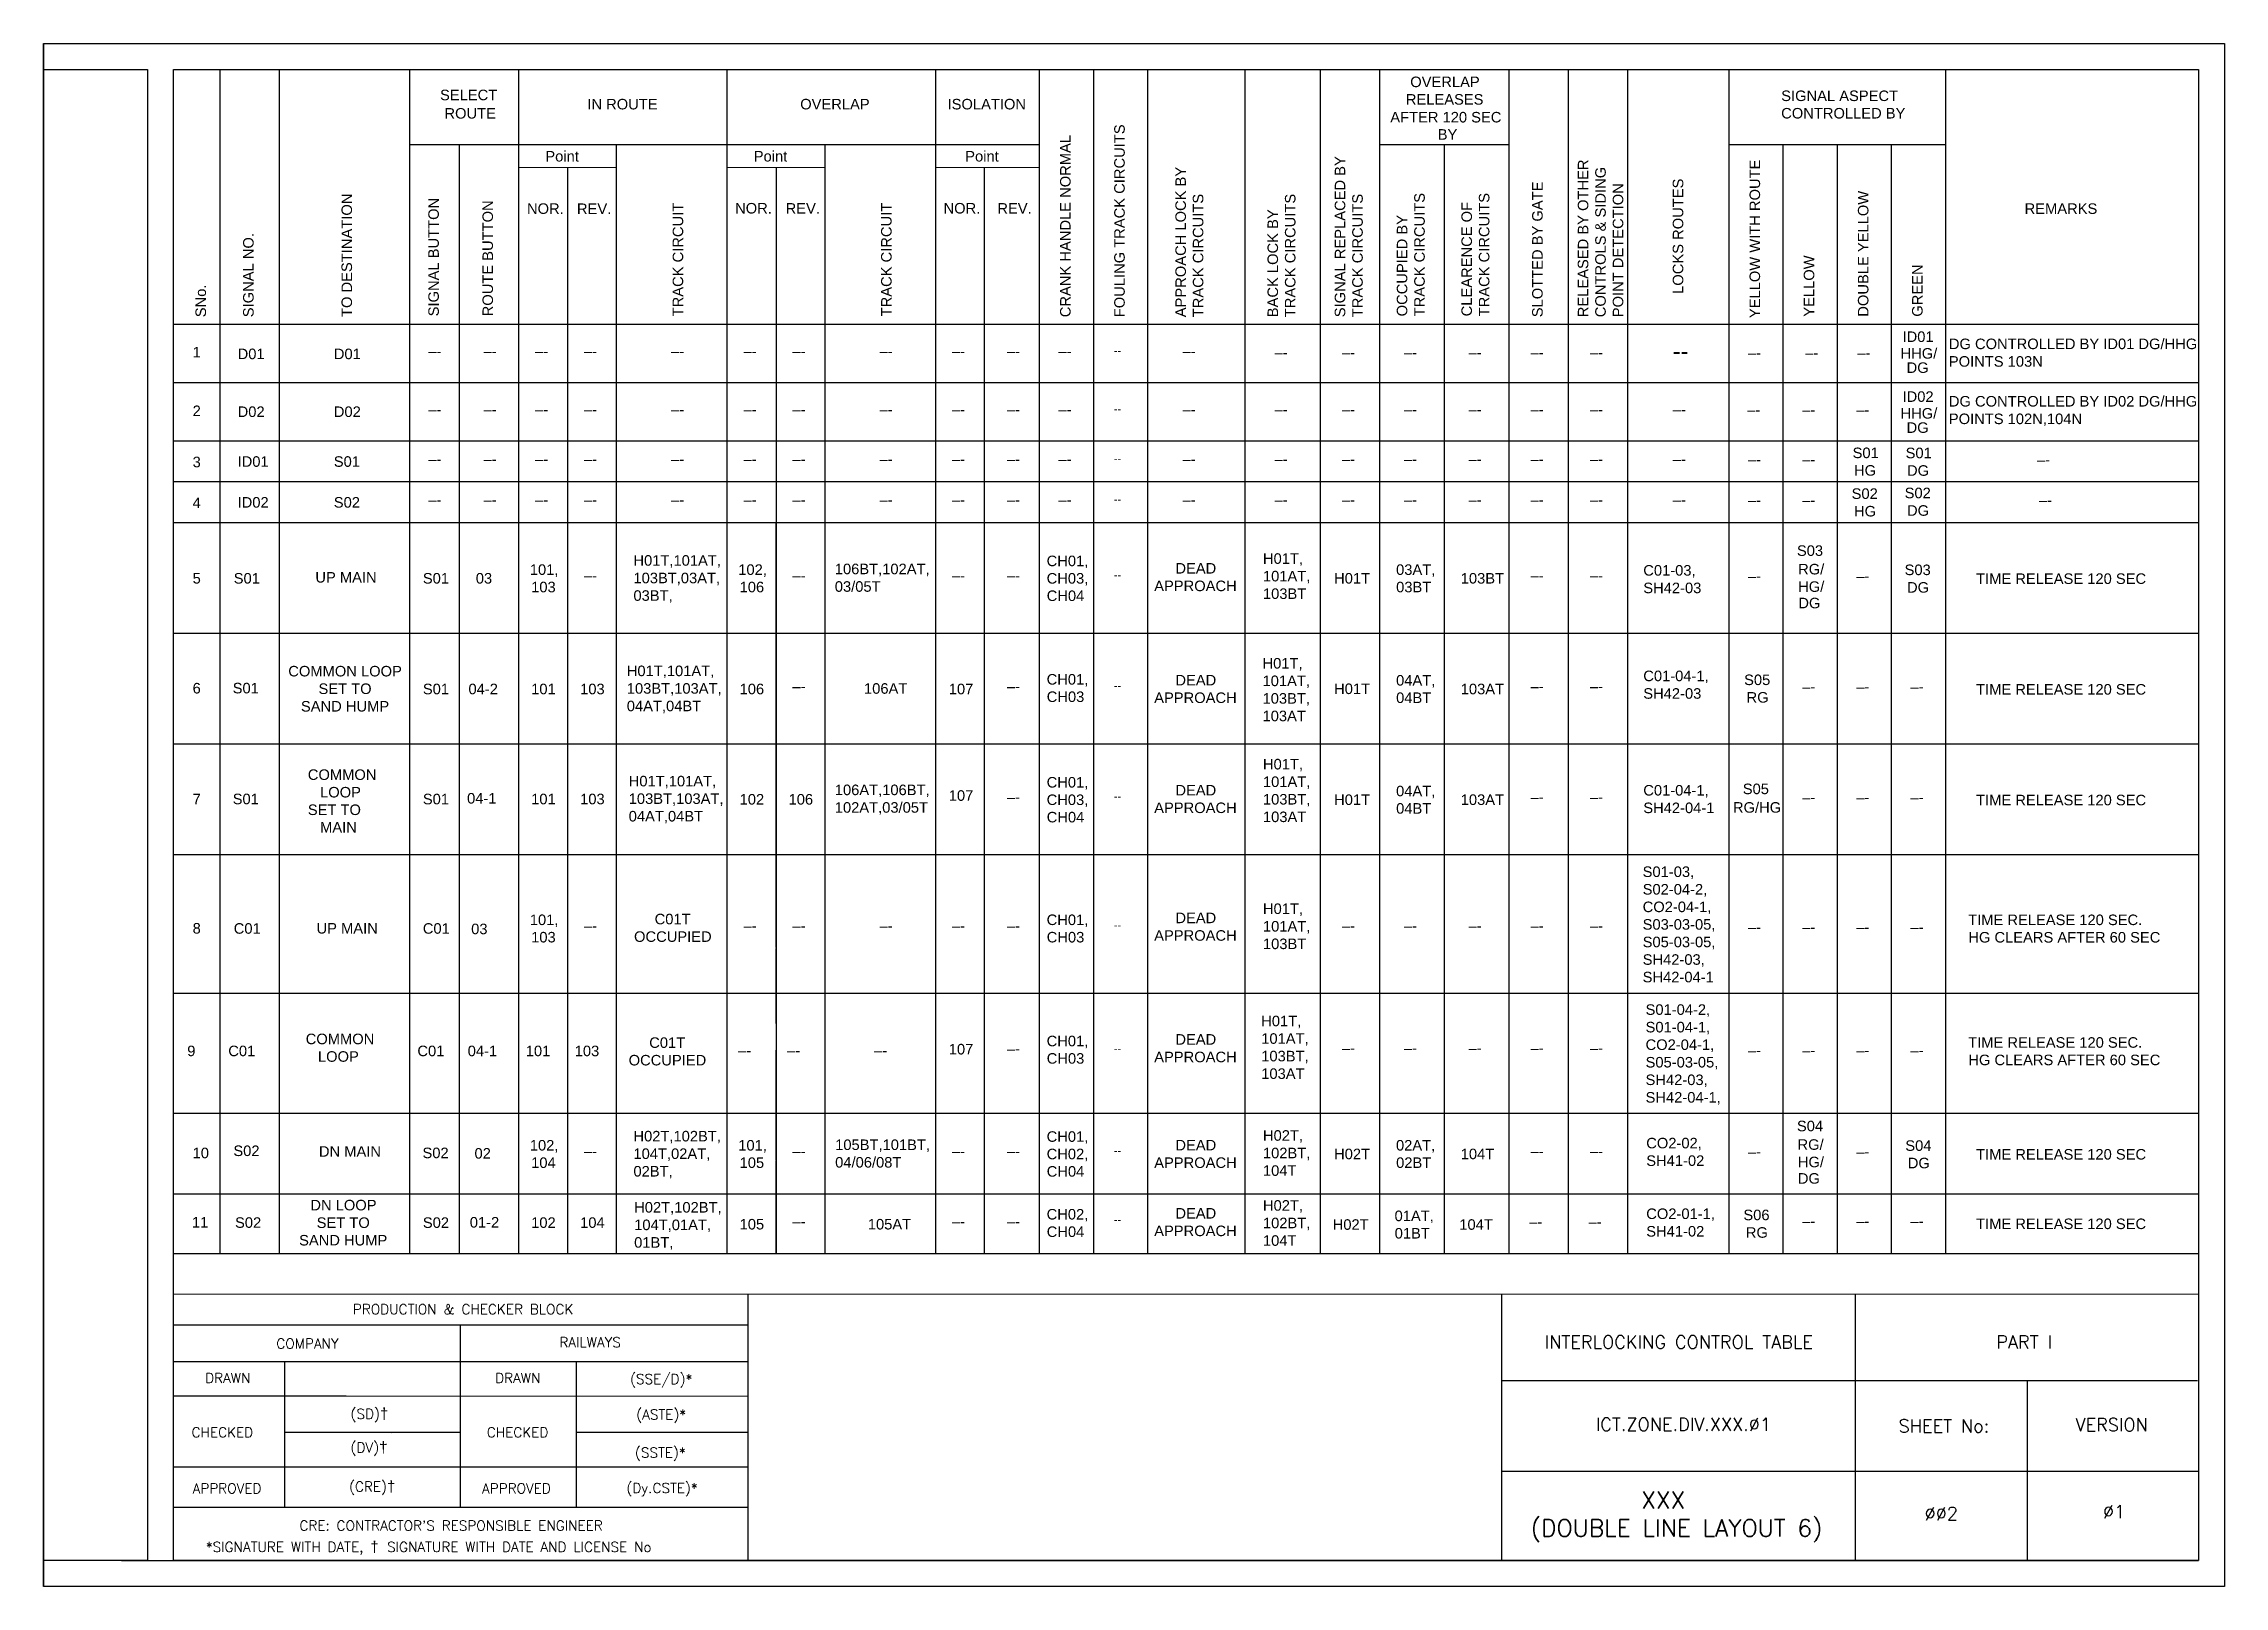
# Model space of a CAD drawing. Header units: inches. Extents: x -19 to 1645, y 43 to 741.
# Drawn here: x 322.4 to 742.4, y 42.8 to 339.8 of the extents above; entities that cross this region are included whole.
import ezdxf
from ezdxf.enums import TextEntityAlignment as Align

# ---------------------------------------------------------------- set-up
doc = ezdxf.new("R2010")
doc.units = ezdxf.units.IN
doc.header["$MEASUREMENT"] = 0
doc.layers.add('PDF_Geometry', color=7, linetype='Continuous')
doc.layers.add('PDF_Text', color=7, linetype='Continuous')
doc.styles.add('PDF Arial', font='arial.ttf')
doc.styles.add('ROMANS', font='romans.shx', dxfattribs={"height": 2})

msp = doc.modelspace()

# ---------------------------------------------------------------- texts
at = {"style": 'ROMANS'}
for s, height, p in [('PRODUCTION & CHECKER BLOCK', 1.92, (403.2, 96.2)), ('COMPANY', 1.92, (373.23, 89.58)), ('RAILWAYS', 1.92, (427.65, 89.84)), ('(SSE/D)*', 1.92, (441.35, 82.75)), ('DRAWN', 1.92, (357.88, 82.96)), ('DRAWN', 1.92, (413.73, 82.96)), ('(ASTE)*', 1.92, (441.35, 75.93)), ('CHECKED', 1.92, (356.83, 72.5)), ('CHECKED', 1.92, (413.69, 72.5)), ('(SSTE)*', 1.92, (441.18, 68.6)), ('(Dy.CSTE)*', 1.92, (441.51, 61.78)), ('APPROVED', 1.92, (357.73, 61.7)), ('APPROVED', 1.92, (413.46, 61.7)), ('XXX', 3.3, (634.34, 59.47)), ("CRE: CONTRACTOR'S RESPONSIBLE ENGINEER", 1.92, (400.88, 54.55)), ('(DOUBLE LINE LAYOUT 6)', 3.3, (636.9, 54.08))]:
    msp.add_text(s, height=height, dxfattribs=at).set_placement(p, align=Align.MIDDLE_CENTER)
at = {"lineweight": -2, "style": 'ROMANS'}
for s, p in [('INTERLOCKING CONTROL TABLE', (637.33, 89.87)), ('PART I', (703.83, 89.87)), ('ICT.ZONE.DIV.XXX.Ø1', (638.22, 74.03)), ('SHEET No:', (688.4, 73.73)), ('VERSION', (720.7, 73.96)), ('ØØ2 ', (688.74, 56.87)), ('Ø1', (721.17, 57.24))]:
    msp.add_text(s, height=2.5, dxfattribs=at).set_placement(p, align=Align.MIDDLE_CENTER)
at = {"char_height": 1.92, "attachment_point": 1, "style": 'ROMANS'}
for s, width, insert in [('(SD){\\fArial|b0|i0|c0|p34;\\H1.08333x;†}', 8.1172, (381.51, 77.17)), ('(DV){\\fArial|b0|i0|c0|p34;\\H1.08333x;†}', 8.1172, (381.51, 70.7)), ('(CRE){\\fArial|b0|i0|c0|p34;\\H1.08333x;†}', 8.1172, (381.22, 63.17)), ('\\pi-5.76,l9.6,t9.6;*SIGNATURE WITH DATE, {\\fArial|b0|i0|c0|p34;\\H1.08333x;†  }SIGNATURE WITH DATE AND LICENSE No', 104.6362, (349.8, 51.56))]:
    msp.add_mtext_dynamic_manual_height_columns(s, width=width, gutter_width=12.5, heights=[0], dxfattribs=dict(at, insert=insert))
at = {"layer": 'PDF_Text', "attachment_point": 7, "style": 'PDF Arial'}
for s, insert, char_height in [('OVERLAP', (585.61, 331.44), 2.027), ('SELECT', (398.75, 328.92), 2.027), ('IN ROUTE', (427.12, 327.15), 2.027), ('OVERLAP', (468.12, 327.15), 2.027), ('ISOLATION', (496.5, 327.15), 2.027), ('RELEASES', (584.76, 328.07), 2.027), ('SIGNAL ASPECT', (657.05, 328.76), 2.0273), ('ROUTE', (399.6, 325.38), 2.027), ('AFTER 120 SEC', (581.76, 324.64), 2.0273), ('CONTROLLED BY', (657.05, 325.4), 2.0273), ('Point', (419.03, 317.12), 2.027), ('Point', (459.17, 317.12), 2.027), ('Point', (499.9, 317.12), 2.027), ('BY', (590.9, 321.35), 2.027), ('NOR.', (415.5, 307.04), 2.027), ('REV.', (425.12, 307.04), 2.027), ('NOR.', (455.58, 307.11), 2.027), ('REV.', (465.31, 307.11), 2.027), ('NOR.', (495.72, 307.11), 2.027), ('REV.', (506.09, 307.11), 2.027), ('REMARKS', (703.93, 307.04), 2.027), ('1', (351.1, 279.44), 2.03), ('ID01', (680.42, 282.38), 2.027), ('DG CONTROLLED BY ID01 DG/HHG\\PPOINTS 103N', (689.34, 277.62), 2.0273), ('D01', (359.77, 279.07), 2.027), ('D01', (378.3, 279.07), 2.027), ('–-', (396.5, 279.61), 2.027), ('–-', (407.15, 279.61), 2.027), ('–-', (417.06, 279.61), 2.027), ('–-', (426.48, 279.61), 2.027), ('–-', (443.25, 279.61), 2.027), ('–-', (457.21, 279.61), 2.027), ('–-', (466.63, 279.61), 2.027), ('–-', (483.39, 279.61), 2.027), ('–-', (497.35, 279.61), 2.027), ('–-', (507.93, 279.61), 2.027), ('–-', (517.86, 279.61), 2.027), ('--', (528.52, 279.98), 1.521), ('–-', (541.75, 279.61), 2.027), ('–-', (559.49, 279.39), 2.027), ('–-', (572.45, 279.39), 2.027), ('–-', (584.39, 279.39), 2.027), ('–-', (596.84, 279.39), 2.027), ('–-', (608.78, 279.39), 2.027), ('–-', (620.22, 279.39), 2.027), ('–-', (650.65, 279.32), 2.027), ('–-', (661.69, 279.32), 2.027), ('–-', (671.72, 279.32), 2.027), ('HHG/', (680.03, 279.17), 2.027), ('DG', (681.2, 276.42), 2.027), ('2', (351.1, 268.14), 2.03), ('D02', (359.77, 267.94), 2.027), ('D02', (378.3, 267.94), 2.027), ('–-', (396.5, 268.39), 2.027), ('–-', (407.15, 268.39), 2.027), ('–-', (417.06, 268.39), 2.027), ('–-', (426.48, 268.39), 2.027), ('–-', (443.25, 268.39), 2.027), ('–-', (457.21, 268.39), 2.027), ('–-', (466.63, 268.39), 2.027), ('–-', (483.39, 268.39), 2.027), ('–-', (497.35, 268.39), 2.027), ('–-', (507.93, 268.39), 2.027), ('–-', (517.86, 268.39), 2.027), ('--', (528.52, 268.76), 1.521), ('–-', (541.75, 268.39), 2.027), ('–-', (559.49, 268.39), 2.027), ('–-', (572.45, 268.39), 2.027), ('–-', (584.39, 268.39), 2.027), ('–-', (596.84, 268.39), 2.027), ('–-', (608.78, 268.39), 2.027), ('–-', (620.22, 268.39), 2.027), ('–-', (636.17, 268.39), 2.027), ('–-', (650.52, 268.32), 2.027), ('–-', (661.09, 268.32), 2.027), ('–-', (671.52, 268.32), 2.027), ('HHG/', (680.03, 267.63), 2.027), ('ID02', (680.42, 270.85), 2.027), ('DG CONTROLLED BY ID02 DG/HHG\\PPOINTS 102N,104N', (689.34, 266.22), 2.0273), ('DG', (681.2, 264.88), 2.027), ('ID01', (359.76, 258.35), 2.027), ('S01', (378.29, 258.35), 2.027), ('3', (351.1, 258.26), 2.03), ('–-', (396.5, 258.85), 2.027), ('–-', (407.15, 258.85), 2.027), ('–-', (417.06, 258.85), 2.027), ('–-', (426.48, 258.85), 2.027), ('–-', (443.25, 258.85), 2.027), ('–-', (457.21, 258.85), 2.027), ('–-', (466.63, 258.85), 2.027), ('–-', (483.39, 258.85), 2.027), ('–-', (497.35, 258.85), 2.027), ('–-', (507.93, 258.85), 2.027), ('–-', (517.86, 258.85), 2.027), ('--', (528.52, 259.23), 1.521), ('–-', (541.75, 258.85), 2.027), ('–-', (559.49, 258.85), 2.027), ('–-', (572.45, 258.85), 2.027), ('–-', (584.39, 258.85), 2.027), ('–-', (596.84, 258.85), 2.027), ('–-', (608.78, 258.85), 2.027), ('–-', (620.22, 258.85), 2.027), ('–-', (636.17, 258.85), 2.027), ('–-', (650.65, 258.78), 2.027), ('–-', (661.09, 258.78), 2.027), ('–-', (706.32, 258.73), 2.027), ('4', (351.1, 250.43), 2.03), ('ID02', (359.76, 250.49), 2.027), ('S02', (378.29, 250.49), 2.027), ('--', (528.52, 251.37), 1.521), ('–-', (396.5, 251), 2.027), ('–-', (407.15, 251), 2.027), ('–-', (417.06, 251), 2.027), ('–-', (426.48, 251), 2.027), ('–-', (443.25, 251), 2.027), ('–-', (457.21, 251), 2.027), ('–-', (466.63, 251), 2.027), ('–-', (483.39, 251), 2.027), ('–-', (497.35, 251), 2.027), ('–-', (507.93, 251), 2.027), ('–-', (517.86, 251), 2.027), ('–-', (541.75, 251), 2.027), ('–-', (559.49, 251), 2.027), ('–-', (572.45, 251), 2.027), ('–-', (584.39, 251), 2.027), ('–-', (596.84, 251), 2.027), ('–-', (608.78, 251), 2.027), ('–-', (620.22, 251), 2.027), ('–-', (636.17, 251), 2.027), ('–-', (650.65, 250.93), 2.027), ('–-', (661.09, 250.93), 2.027), ('–-', (706.68, 250.93), 2.027), ('101,', (416.04, 237.19), 2.027), ('H01T,101AT,\\P103BT,03AT,\\P03BT,', (436, 232.2), 2.0273), ('102,', (456.19, 237.19), 2.027), ('106BT,102AT,\\P03/05T', (474.78, 234.29), 2.0273), ('CH01,', (515.58, 238.87), 2.027), ('H01T,\\P101AT,\\P103BT', (557.24, 232.91), 2.027), ('03AT,', (582.88, 237.19), 2.027), ('C01-03, \\PSH42-03', (630.49, 234.02), 2.027), ('S03', (660.08, 241.2), 2.027), ('RG/', (660.31, 237.63), 2.027), ('5', (351.1, 235.87), 2.03), ('S01', (359.02, 235.87), 2.027), ('UP MAIN', (374.74, 236.06), 2.027), ('S01', (395.44, 235.87), 2.027), ('03', (405.64, 235.87), 2.027), ('103', (416.3, 234.19), 2.027), ('–-', (426.48, 236.42), 2.027), ('106', (456.45, 234.19), 2.027), ('–-', (466.63, 236.42), 2.027), ('–-', (497.35, 236.42), 2.027), ('–-', (507.93, 236.42), 2.027), ('CH03,', (515.58, 235.51), 2.027), ('--', (528.52, 236.79), 1.521), ('H01T', (570.94, 235.87), 2.027), ('03BT', (582.89, 234.19), 2.027), ('103BT', (595.33, 235.87), 2.027), ('–-', (608.78, 236.42), 2.027), ('–-', (620.22, 236.42), 2.027), ('–-', (650.65, 236.34), 2.027), ('HG/', (660.31, 234.27), 2.027), ('–-', (671.52, 236.34), 2.027), ('TIME RELEASE 120 SEC', (694.59, 235.8), 2.0273), ('CH04', (515.59, 232.51), 2.027), ('DG', (660.35, 231.11), 2.027), ('H01T,101AT,\\P103BT,103AT,\\P04AT,04BT', (434.72, 210.94), 2.0273), ('CH01,', (515.58, 216.07), 2.027), ('C01-04-1, \\PSH42-03', (630.49, 213.7), 2.027), ('6', (351.1, 214.71), 2.03), ('S01', (358.82, 214.73), 2.027), ('S01', (395.44, 214.56), 2.027), ('04-2', (404.23, 214.56), 2.027), ('101', (416.3, 214.56), 2.027), ('103', (425.73, 214.56), 2.027), ('106', (456.45, 214.56), 2.027), ('–-', (466.63, 215.11), 2.027), ('106AT', (480.41, 214.66), 2.027), ('107', (496.73, 214.56), 2.027), ('–-', (507.93, 215.11), 2.027), ('CH03', (515.59, 213.07), 2.027), ('--', (528.52, 215.48), 1.521), ('H01T', (570.94, 214.6), 2.027), ('04AT,', (582.88, 215.88), 2.027), ('04BT', (582.89, 212.88), 2.027), ('103AT', (595.33, 214.56), 2.027), ('–-', (608.78, 215.11), 2.027), ('–-', (620.22, 215.11), 2.027), ('–-', (661.09, 215.04), 2.027), ('–-', (671.52, 215.04), 2.027), ('–-', (681.95, 215.04), 2.027), ('TIME RELEASE 120 SEC', (694.59, 214.49), 2.0273), ('COMMON\\P   LOOP\\PSET TO\\P   MAIN', (373.29, 187.96), 2.027), ('H01T,101AT,\\P103BT,103AT,\\P04AT,04BT', (435.09, 189.72), 2.0273), ('CH01,', (515.58, 196.25), 2.027), ('S05', (649.65, 195.33), 2.027), ('7', (351.1, 193.4), 2.03), ('S01', (358.82, 193.39), 2.027), ('S01', (395.44, 193.37), 2.027), ('04-1', (403.96, 193.52), 2.027), ('101', (416.3, 193.38), 2.027), ('103', (425.73, 193.38), 2.027), ('102', (456.45, 193.32), 2.027), ('106', (465.88, 193.32), 2.027), ('106AT,106BT,\\P102AT,03/05T', (474.78, 191.41), 2.0273), ('107', (496.73, 194.05), 2.027), ('–-', (507.93, 193.8), 2.027), ('CH03,', (515.58, 192.89), 2.027), ('--', (528.52, 194.17), 1.521), ('H01T', (570.94, 193.25), 2.027), ('04AT,', (582.88, 194.57), 2.027), ('04BT', (582.89, 191.57), 2.027), ('103AT', (595.33, 193.25), 2.027), ('–-', (608.78, 193.8), 2.027), ('–-', (620.22, 193.8), 2.027), ('C01-04-1, \\PSH42-04-1', (630.49, 191.68), 2.027), ('RG/HG', (647.76, 191.76), 2.027), ('–-', (661.09, 193.73), 2.027), ('–-', (671.52, 193.73), 2.027), ('–-', (681.95, 193.73), 2.027), ('TIME RELEASE 120 SEC', (694.59, 193.18), 2.0273), ('CH04', (515.59, 189.89), 2.027), ('101,', (416.04, 169.78), 2.027), ('CH01,', (515.58, 169.78), 2.027), ('H01T,\\P101AT,\\P103BT', (557.24, 165.5), 2.027), ('TIME RELEASE 120 SEC.', (693.06, 170.12), 2.0273), ('8', (351.1, 168.49), 2.03), ('C01', (359.02, 168.46), 2.027), ('UP MAIN', (374.97, 168.49), 2.027), ('C01', (395.44, 168.46), 2.027), ('03', (404.75, 168.37), 2.027), ('103', (416.3, 166.78), 2.027), ('–-', (426.48, 169), 2.027), ('–-', (457.21, 169), 2.027), ('–-', (466.63, 169), 2.027), ('–-', (483.39, 169), 2.027), ('–-', (497.35, 169), 2.027), ('–-', (507.93, 169), 2.027), ('CH03', (515.59, 166.78), 2.027), ('--', (528.52, 169.38), 1.521), ('–-', (572.45, 169), 2.027), ('–-', (584.39, 169), 2.027), ('–-', (596.84, 169), 2.027), ('–-', (608.78, 169), 2.027), ('–-', (620.22, 169), 2.027), ('–-', (650.65, 168.75), 2.027), ('–-', (661.09, 168.75), 2.027), ('–-', (671.52, 168.75), 2.027), ('–-', (681.95, 168.75), 2.027), ('HG CLEARS AFTER 60 SEC', (693.09, 166.76), 2.0273), ('H01T,\\P101AT,\\P103BT,\\P103AT', (556.91, 140.51), 2.027), ('S01-04-2,\\PS01-04-1,\\PCO2-04-1,\\PS05-03-05,\\PSH42-03,\\PSH42-04-1,', (630.93, 135.6), 2.027), ('COMMON\\P   LOOP', (372.88, 143.81), 2.027), ('107', (496.73, 145.22), 2.027), ('CH01,', (515.58, 146.44), 2.027), ('TIME RELEASE 120 SEC.', (693.06, 146.51), 2.0273), ('9', (350.06, 144.88), 2.03), ('C01', (357.97, 144.88), 2.027), ('C01', (394.39, 144.88), 2.027), ('04-1', (404.08, 144.88), 2.027), ('101', (415.26, 144.88), 2.027), ('103', (424.69, 144.88), 2.027), ('–-', (456.16, 145.01), 2.027), ('–-', (465.59, 145.01), 2.027), ('–-', (482.35, 145.01), 2.027), ('–-', (507.93, 145.34), 2.027), ('CH03', (515.59, 143.44), 2.027), ('--', (528.52, 145.64), 1.521), ('–-', (572.45, 145.48), 2.027), ('–-', (584.39, 145.48), 2.027), ('–-', (596.84, 145.48), 2.027), ('–-', (608.78, 145.48), 2.027), ('–-', (620.22, 145.48), 2.027), ('–-', (650.65, 145.02), 2.027), ('–-', (661.09, 145.02), 2.027), ('–-', (671.52, 145.02), 2.027), ('–-', (681.95, 145.02), 2.027), ('HG CLEARS AFTER 60 SEC', (693.09, 143.15), 2.0273), ('H02T,102BT,\\P104T,02AT,\\P02BT,', (436, 121.37), 2.0273), ('CH01,', (515.58, 128.05), 2.027), ('H02T,\\P102BT,\\P104T', (557.24, 121.85), 2.027), ('S04', (660.08, 130.43), 2.027), ('10', (351.1, 125.24), 2.027), ('S02', (358.95, 125.66), 2.027), ('S02', (395.37, 125.25), 2.027), ('02', (405.39, 125.16), 2.027), ('102,', (416.04, 126.37), 2.027), ('–-', (426.48, 125.6), 2.027), ('101,', (456.19, 126.37), 2.027), ('–-', (466.63, 125.6), 2.027), ('105BT,101BT,\\P04/06/08T', (474.85, 123.44), 2.0273), ('–-', (497.35, 125.6), 2.027), ('–-', (507.93, 125.6), 2.027), ('CH02,', (515.58, 124.69), 2.027), ('--', (528.52, 125.97), 1.521), ('H02T', (570.94, 125.05), 2.027), ('02AT,', (582.86, 126.37), 2.027), ('104T', (595.33, 125.05), 2.027), ('–-', (608.78, 125.6), 2.027), ('–-', (620.22, 125.6), 2.027), ('CO2-02, \\PSH41-02', (631.06, 123.76), 2.027), ('–-', (650.65, 125.52), 2.027), ('RG/', (660.19, 126.86), 2.027), ('–-', (671.52, 125.52), 2.027), ('S04', (680.95, 126.66), 2.027), ('TIME RELEASE 120 SEC', (694.59, 124.98), 2.0273), ('104', (416.3, 123.37), 2.027), ('105', (456.45, 123.37), 2.027), ('CH04', (515.59, 121.69), 2.027), ('02BT', (582.89, 123.37), 2.027), ('HG/', (660.26, 123.5), 2.027), ('DG', (660.26, 120.34), 2.027), ('DG', (681.43, 123.3), 2.027), ('11', (350.97, 111.93), 2.027), ('S02', (395.44, 111.83), 2.027), ('01-2', (404.48, 111.89), 2.027), ('102', (416.3, 111.83), 2.027), ('104', (425.73, 111.83), 2.027), ('H02T,102BT,\\P104T,01AT,\\P01BT,', (436.14, 107.67), 2.0273), ('105', (456.45, 111.52), 2.027), ('105AT', (481.14, 111.52), 2.027), ('CH02,', (515.58, 113.09), 2.027), ('H02T,\\P102BT,\\P104T', (557.24, 108.38), 2.027), ('H02T', (570.67, 111.46), 2.027), ('01AT,', (582.59, 112.78), 2.027), ('104T', (595.06, 111.46), 2.027), ('CO2-01-1, \\PSH41-02', (631.06, 110.16), 2.027), ('TIME RELEASE 120 SEC', (694.59, 111.6), 2.0273), ('–-', (466.63, 112.07), 2.027), ('–-', (497.35, 112.07), 2.027), ('–-', (507.93, 112.07), 2.027), ('CH04', (515.59, 110.08), 2.027), ('--', (528.52, 112.69), 1.521), ('01BT', (582.61, 109.78), 2.027), ('–-', (608.51, 112.01), 2.027), ('–-', (619.95, 112.01), 2.027), ('–-', (661.09, 112.15), 2.027), ('–-', (671.52, 112.15), 2.027), ('–-', (681.95, 112.15), 2.027)]:
    msp.add_mtext(s, dxfattribs=dict(at, insert=insert, char_height=char_height))
at = {"layer": 'PDF_Text', "attachment_point": 7, "rotation": 90, "style": 'PDF Arial'}
for s, insert, char_height in [('FOULING TRACK CIRCUITS', (530.65, 287.17), 2.0273), ('CRANK HANDLE NORMAL', (520.22, 287.17), 2.0273), ('APPROACH LOCK BY', (542.43, 287.17), 2.0273), ('SIGNAL REPLACED BY', (573.12, 287.17), 2.0273), ('RELEASED BY OTHER', (619.93, 287.17), 2.0273), ('CONTROLS & SIDING', (623.29, 287.17), 2.0273), ('YELLOW WITH ROUTE', (653.01, 287), 2.0273), ('TRACK CIRCUITS', (588.43, 287.34), 2.0273), ('TRACK CIRCUITS', (600.88, 287.34), 2.0273), ('SLOTTED BY GATE', (611.14, 287.17), 2.0273), ('POINT DETECTION', (626.66, 287.17), 2.0273), ('LOCKS ROUTES', (638.22, 291.67), 2.0273), ('DOUBLE YELLOW', (673.88, 287.27), 2.0273), ('TO DESTINATION', (381.83, 287.22), 2.0273), ('SIGNAL BUTTON', (398.55, 287.34), 2.0273), ('ROUTE BUTTON', (408.98, 287.34), 2.0273), ('TRACK CIRCUIT', (445.61, 287.34), 2.0273), ('TRACK CIRCUIT', (485.75, 287.34), 2.0273), ('TRACK CIRCUITS', (545.79, 287.17), 2.0273), ('BACK LOCK BY', (560.17, 287.17), 2.0273), ('TRACK CIRCUITS', (563.53, 287.17), 2.0273), ('TRACK CIRCUITS', (576.49, 287.17), 2.0273), ('OCCUPIED BY', (585.07, 287.34), 2.0273), ('CLEARENCE OF', (597.52, 287.34), 2.0273), ('SIGNAL NO.', (362.88, 287.17), 2.027), ('YELLOW', (663.45, 287.27), 2.027), ('GREEN', (684.31, 287.27), 2.027), ('SNo.', (353.71, 287.17), 2.027)]:
    msp.add_mtext(s, dxfattribs=dict(at, insert=insert, char_height=char_height))
at = {"layer": 'PDF_Text', "attachment_point": 7, "style": 'PDF Arial'}
for s, insert, char_height, width in [('--', (636.17, 279.03), 3.24, 2.5348), ('\\pi0.24048;S01\\P\\pi0.51429;HG', (670.56, 256.64), 2.0273, 4.873), ('\\pi0.06153;S01\\P\\pi0.3312;DG', (680.95, 256.62), 2.0273, 4.5151), ('\\pi0.05517;S02\\P\\pi0.51429;HG', (670.56, 248.79), 2.0273, 4.873), ('\\pi-0.12378;S02\\P\\pi0.3312;DG', (680.95, 248.92), 2.0273, 4.5151), ('\\pi4.20554;DEAD\\P\\pi0.12184;APPROACH', (536.17, 234.41), 2.0273, 15.9105), ('\\pi-0.13415;S03\\P\\pi0.3312;DG', (680.95, 234.12), 2.0273, 4.5151), ('\\pi0.23648;COMMON LOOP\\P\\pi6.05364;SET TO   \\P\\pi2.6683;SAND HUMP', (369.29, 211.23), 2.0273, 22.0807), ('H01T,\\P101AT,\\P103BT,\\P103AT', (557.16, 209.37), 2.027, 8.5712), ('\\pi0.25492;S05\\P\\pi0.72994;RG', (649.65, 212.95), 2.0273, 5.3085), ('\\pi4.20554;DEAD\\P\\pi0.12184;APPROACH', (536.17, 212.88), 2.0273, 15.9105), ('H01T,\\P101AT,\\P103BT,\\P103AT', (557.24, 189.95), 2.027, 8.5712), ('\\pi4.20554;DEAD\\P\\pi0.12184;APPROACH', (536.17, 191.69), 2.0273, 15.9105), ('S01-03,\\PS02-04-2,\\PCO2-04-1,\\PS03-03-05, \\PS05-03-05,\\PSH42-03,\\PSH42-04-1', (630.37, 159.1), 2.0273, 17.5881), ('\\pi4.2418;C01T\\P\\pi0.27496;OCCUPIED', (435.84, 166.89), 2.0273, 15.2114), ('\\pi4.20554;DEAD\\P\\pi0.12184;APPROACH', (536.17, 167.11), 2.0273, 15.9105), ('\\pi4.2418;C01T\\P\\pi0.27496;OCCUPIED', (434.8, 143.1), 2.0273, 15.2114), ('\\pi4.20554;DEAD\\P\\pi0.12184;APPROACH', (536.17, 143.72), 2.0273, 15.9105), ('\\pi5.28682;DN MAIN ', (370.14, 125.56), 2.0273, 22.0807), ('\\pi4.20554;DEAD\\P\\pi0.12184;APPROACH', (536.17, 123.37), 2.0273, 15.9105), ('S02', (359.27, 111.84), 2.027, 10.6172), ('\\pi4.83738;DN LOOP\\P\\pi6.05364;SET TO \\P\\pi2.6683;SAND HUMP', (368.94, 108.44), 2.0273, 22.0807), ('\\pi4.20554;DEAD\\P\\pi0.12184;APPROACH', (536.17, 110.24), 2.0273, 15.9105), ('\\pi0.1196;S06\\P\\pi0.58633;RG', (649.65, 109.93), 2.0273, 5.0213)]:
    msp.add_mtext(s, dxfattribs=dict(at, insert=insert, char_height=char_height, width=width))

# ---------------------------------------------------------------- blocks, each defined once
blk = doc.blocks.new('A$C1B685902')
at = {"color": 7}
blk.add_line((0, 297), (0, 0), dxfattribs=at)
for points in [[(0, 297), (420, 297), (420, 0), (0, 0)], [(25, 292), (415, 292), (415, 5), (25, 5)]]:
    blk.add_lwpolyline(points, close=True, dxfattribs=at)
blk.add_lwpolyline([(0, 292), (20, 292), (20, 5), (0, 5)], dxfattribs=at)

# ---------------------------------------------------------------- linework, layer by layer
for p, q in [((356.31, 334.84), (356.31, 106.88)), ((367.75, 334.84), (367.75, 106.88)), ((392.84, 334.84), (392.84, 106.88)), ((413.85, 334.84), (413.85, 106.88)), ((454, 334.84), (454, 106.88)), ((494.15, 334.84), (494.15, 106.88)), ((514.15, 334.84), (514.15, 106.88)), ((524.58, 334.84), (524.58, 106.88)), ((535.02, 334.84), (535.02, 106.88)), ((553.77, 334.84), (553.77, 106.88)), ((568.23, 334.84), (568.23, 106.88)), ((579.67, 334.84), (579.67, 106.88)), ((604.57, 334.84), (604.57, 106.88)), ((616.01, 334.84), (616.01, 106.88)), ((627.45, 334.84), (627.45, 106.88)), ((646.94, 334.77), (646.94, 106.88)), ((688.68, 334.77), (688.68, 106.88)), ((514.15, 320.33), (393.05, 320.33)), ((402.41, 320.4), (402.41, 106.88)), ((432.7, 320.33), (432.7, 106.88)), ((472.85, 320.4), (472.85, 106.88)), ((604.57, 320.33), (579.67, 320.33)), ((592.12, 320.4), (592.12, 106.88)), ((688.68, 320.33), (646.94, 320.33)), ((657.37, 320.26), (657.37, 106.88)), ((667.81, 320.26), (667.81, 106.88)), ((678.24, 320.26), (678.24, 106.88)), ((423.27, 316.05), (423.27, 106.88)), ((463.49, 315.98), (463.49, 106.88)), ((503.57, 315.98), (503.57, 106.88)), ((737.4, 285.76), (347.4, 285.76)), ((737.4, 274.54), (347.4, 274.54)), ((737.4, 263.32), (347.4, 263.32)), ((737.4, 255.46), (347.4, 255.46)), ((737.4, 247.61), (347.4, 247.61)), ((737.4, 226.3), (347.4, 226.3)), ((737.4, 204.99), (347.4, 204.99)), ((737.4, 183.68), (347.4, 183.68)), ((737.4, 156.99), (347.4, 156.99)), ((737.4, 133.91), (347.4, 133.91)), ((737.4, 118.35), (347.4, 118.35)), ((737.4, 106.88), (347.4, 106.88)), ((347.42, 99.11), (737.4, 99.19)), ((458.02, 99.19), (458.02, 47.85)), ((380.66, 93.14), (347.41, 93.14)), ((458.02, 93.13), (380.66, 93.14)), ((402.62, 93.14), (402.62, 58.04)), ((380.66, 86.1), (347.41, 86.1)), ((368.85, 58.04), (368.85, 86.1)), ((458.02, 86.09), (380.66, 86.1)), ((425.06, 58.04), (425.06, 86.09)), ((704.45, 82.47), (704.45, 47.85)), ((380.66, 79.43), (347.41, 79.43)), ((458.02, 79.42), (380.66, 79.43)), ((402.62, 72.45), (368.85, 72.45)), ((389.32, 72.3), (389.31, 72.3)), ((458.02, 72.45), (425.06, 72.45)), ((380.66, 65.78), (347.41, 65.79)), ((458.02, 65.78), (380.66, 65.78)), ((380.66, 58.04), (347.41, 58.04)), ((458.02, 58.04), (380.66, 58.04))]:
    msp.add_line(p, q)
at = {"lineweight": -2}
for p, q in [((603.26, 47.85), (603.26, 99.19)), ((603.26, 82.47), (737.22, 82.47)), ((603.26, 65.02), (737.4, 65.02))]:
    msp.add_line(p, q, dxfattribs=at)
at = {"linetype": 'Continuous', "lineweight": -2}
for p, q in [((671.34, 47.85), (671.34, 99.18)), ((337.4, 47.85), (619.4, 47.85)), ((337.4, 47.85), (737.4, 47.85))]:
    msp.add_line(p, q, dxfattribs=at)
at = {"layer": 'PDF_Geometry', "lineweight": 15}
for points in [[(367.75, 106.88), (367.75, 334.91)], [(392.84, 106.88), (392.84, 334.91)], [(604.57, 320.4), (604.57, 334.84)], [(616.01, 320.4), (616.01, 334.84)], [(627.45, 320.4), (627.45, 334.84)], [(646.94, 320.33), (646.94, 334.77)], [(393.05, 320.33), (413.92, 320.33)], [(413.92, 320.33), (514.22, 320.33)], [(579.74, 320.33), (604.64, 320.33)], [(604.57, 316.05), (604.57, 320.4)], [(616.01, 316.05), (616.01, 320.4)], [(627.45, 316.05), (627.45, 320.4)], [(646.94, 315.98), (646.94, 320.33)], [(657.37, 315.98), (657.37, 320.33)], [(667.81, 315.98), (667.81, 320.33)], [(678.24, 315.98), (678.24, 320.33)], [(413.92, 315.98), (432.77, 315.98)], [(423.27, 285.83), (423.27, 316.05)], [(454.07, 315.98), (472.92, 315.98)], [(494.22, 315.98), (514.22, 315.98)], [(604.57, 285.83), (604.57, 316.05)], [(616.01, 285.83), (616.01, 316.05)], [(627.45, 285.83), (627.45, 316.05)], [(646.94, 285.76), (646.94, 315.98)], [(657.37, 285.76), (657.37, 315.98)], [(667.81, 285.76), (667.81, 315.98)], [(678.24, 285.76), (678.24, 315.98)], [(514.15, 106.88), (514.15, 285.76)], [(524.58, 106.88), (524.58, 285.76)], [(604.57, 274.61), (604.57, 285.69)], [(616.01, 274.61), (616.01, 285.69)], [(627.45, 274.61), (627.45, 285.69)], [(646.94, 274.54), (646.94, 285.62)], [(604.57, 263.39), (604.57, 274.47)], [(616.01, 263.39), (616.01, 274.47)], [(627.45, 263.39), (627.45, 274.47)], [(646.94, 263.32), (646.94, 274.4)], [(604.57, 255.54), (604.57, 263.25)], [(616.01, 255.54), (616.01, 263.25)], [(627.45, 255.54), (627.45, 263.25)], [(646.94, 255.46), (646.94, 263.18)], [(604.57, 247.68), (604.57, 255.39)], [(616.01, 247.68), (616.01, 255.39)], [(627.45, 247.68), (627.45, 255.39)], [(646.94, 247.61), (646.94, 255.32)], [(402.41, 226.37), (402.41, 247.54)], [(413.85, 226.37), (413.85, 247.54)], [(423.27, 226.37), (423.27, 247.54)], [(432.7, 226.37), (432.7, 247.54)], [(454, 226.37), (454, 247.54)], [(463.42, 226.37), (463.42, 247.54)], [(472.85, 226.37), (472.85, 247.54)], [(494.15, 226.37), (494.15, 247.54)], [(503.57, 226.37), (503.57, 247.54)], [(535.02, 226.37), (535.02, 247.54)], [(553.77, 226.37), (553.77, 247.54)], [(568.23, 226.37), (568.23, 247.54)], [(579.67, 226.37), (579.67, 247.54)], [(592.12, 226.37), (592.12, 247.54)], [(604.57, 226.37), (604.57, 247.54)], [(616.01, 226.37), (616.01, 247.54)], [(627.45, 226.37), (627.45, 247.54)], [(646.94, 226.3), (646.94, 247.47)], [(423.27, 205.06), (423.27, 226.23)], [(432.7, 205.06), (432.7, 226.23)], [(454, 205.06), (454, 226.23)], [(463.42, 205.06), (463.42, 226.23)], [(472.85, 205.06), (472.85, 226.23)], [(494.15, 205.06), (494.15, 226.23)], [(503.57, 205.06), (503.57, 226.23)], [(535.02, 205.06), (535.02, 226.23)], [(553.77, 205.06), (553.77, 226.23)], [(568.23, 205.06), (568.23, 226.23)], [(579.67, 205.06), (579.67, 226.23)], [(592.12, 205.06), (592.12, 226.23)], [(604.57, 205.06), (604.57, 226.23)], [(616.01, 205.06), (616.01, 226.23)], [(627.45, 205.06), (627.45, 226.23)], [(646.94, 204.99), (646.94, 226.16)], [(423.27, 183.75), (423.27, 204.92)], [(432.7, 183.75), (432.7, 204.92)], [(454, 183.75), (454, 204.92)], [(463.42, 183.75), (463.42, 204.92)], [(472.85, 183.75), (472.85, 204.92)], [(494.15, 183.75), (494.15, 204.92)], [(503.57, 183.75), (503.57, 204.92)], [(535.02, 183.75), (535.02, 204.92)], [(553.77, 183.75), (553.77, 204.92)], [(568.23, 183.75), (568.23, 204.92)], [(579.67, 183.75), (579.67, 204.92)], [(592.12, 183.75), (592.12, 204.92)], [(604.57, 183.75), (604.57, 204.92)], [(616.01, 183.75), (616.01, 204.92)], [(627.45, 183.75), (627.45, 204.92)], [(646.94, 183.68), (646.94, 204.85)], [(678.24, 183.68), (678.24, 204.85)], [(423.27, 165.81), (423.27, 183.61)], [(432.7, 165.81), (432.7, 183.61)], [(454, 165.81), (454, 183.61)], [(463.42, 165.81), (463.42, 183.61)], [(472.85, 165.81), (472.85, 183.61)], [(494.15, 165.81), (494.15, 183.61)], [(503.57, 165.81), (503.57, 183.61)], [(535.02, 165.81), (535.02, 183.61)], [(553.77, 165.81), (553.77, 183.61)], [(579.67, 165.81), (579.67, 183.61)], [(592.12, 165.81), (592.12, 183.61)], [(604.57, 165.81), (604.57, 183.61)], [(616.01, 165.81), (616.01, 183.61)], [(627.45, 165.81), (627.45, 183.61)], [(646.94, 165.73), (646.94, 183.54)], [(423.27, 151.22), (423.27, 165.66)], [(432.7, 151.22), (432.7, 165.66)], [(454, 151.22), (454, 165.66)], [(463.42, 151.22), (463.42, 165.66)], [(472.85, 151.22), (472.85, 165.66)], [(494.15, 151.22), (494.15, 165.66)], [(503.57, 151.22), (503.57, 165.66)], [(535.02, 151.22), (535.02, 165.66)], [(553.77, 151.22), (553.77, 165.66)], [(568.23, 151.22), (568.23, 165.66)], [(579.67, 151.22), (579.67, 165.66)], [(592.12, 151.22), (592.12, 165.66)], [(604.57, 151.22), (604.57, 165.66)], [(616.01, 151.22), (616.01, 165.66)], [(627.45, 151.22), (627.45, 165.66)], [(646.94, 151.15), (646.94, 165.59)], [(423.27, 124.9), (423.27, 146.06)], [(432.7, 124.9), (432.7, 146.06)], [(454, 124.9), (454, 146.06)], [(463.42, 124.9), (463.42, 146.06)], [(472.85, 124.9), (472.85, 146.06)], [(494.15, 124.9), (494.15, 146.06)], [(503.57, 124.9), (503.57, 146.06)], [(535.02, 124.9), (535.02, 146.06)], [(553.77, 124.9), (553.77, 146.06)], [(568.23, 124.9), (568.23, 146.06)], [(579.67, 124.9), (579.67, 146.06)], [(592.12, 124.9), (592.12, 146.06)], [(604.57, 124.9), (604.57, 146.06)], [(616.01, 124.9), (616.01, 146.06)], [(627.45, 124.9), (627.45, 146.06)], [(646.94, 124.83), (646.94, 145.99)], [(423.27, 106.95), (423.27, 124.76)], [(432.7, 106.95), (432.7, 124.76)], [(454, 106.95), (454, 124.76)], [(463.42, 106.95), (463.42, 124.76)], [(472.85, 106.95), (472.85, 124.76)], [(494.15, 106.95), (494.15, 124.76)], [(503.57, 106.95), (503.57, 124.76)], [(535.02, 106.95), (535.02, 124.76)], [(553.77, 106.95), (553.77, 124.76)], [(568.23, 106.95), (568.23, 124.76)], [(579.67, 106.95), (579.67, 124.76)], [(592.12, 106.95), (592.12, 124.76)], [(604.57, 106.95), (604.57, 124.76)], [(616.01, 106.95), (616.01, 124.76)], [(627.45, 106.95), (627.45, 124.76)], [(646.94, 106.88), (646.94, 124.68)]]:
    msp.add_lwpolyline(points, dxfattribs=at)

# ---------------------------------------------------------------- block references
msp.add_blockref('A$C1B685902', (322.4, 42.85))

msp.set_redraw_order([(e.dxf.handle, doc.entitydb.next_handle()) for e in msp.query("TEXT MTEXT ATTDEF DIMENSION ARC_DIMENSION")])  # texts and dimensions are drawn at this point

doc.saveas('drawing.dxf')
